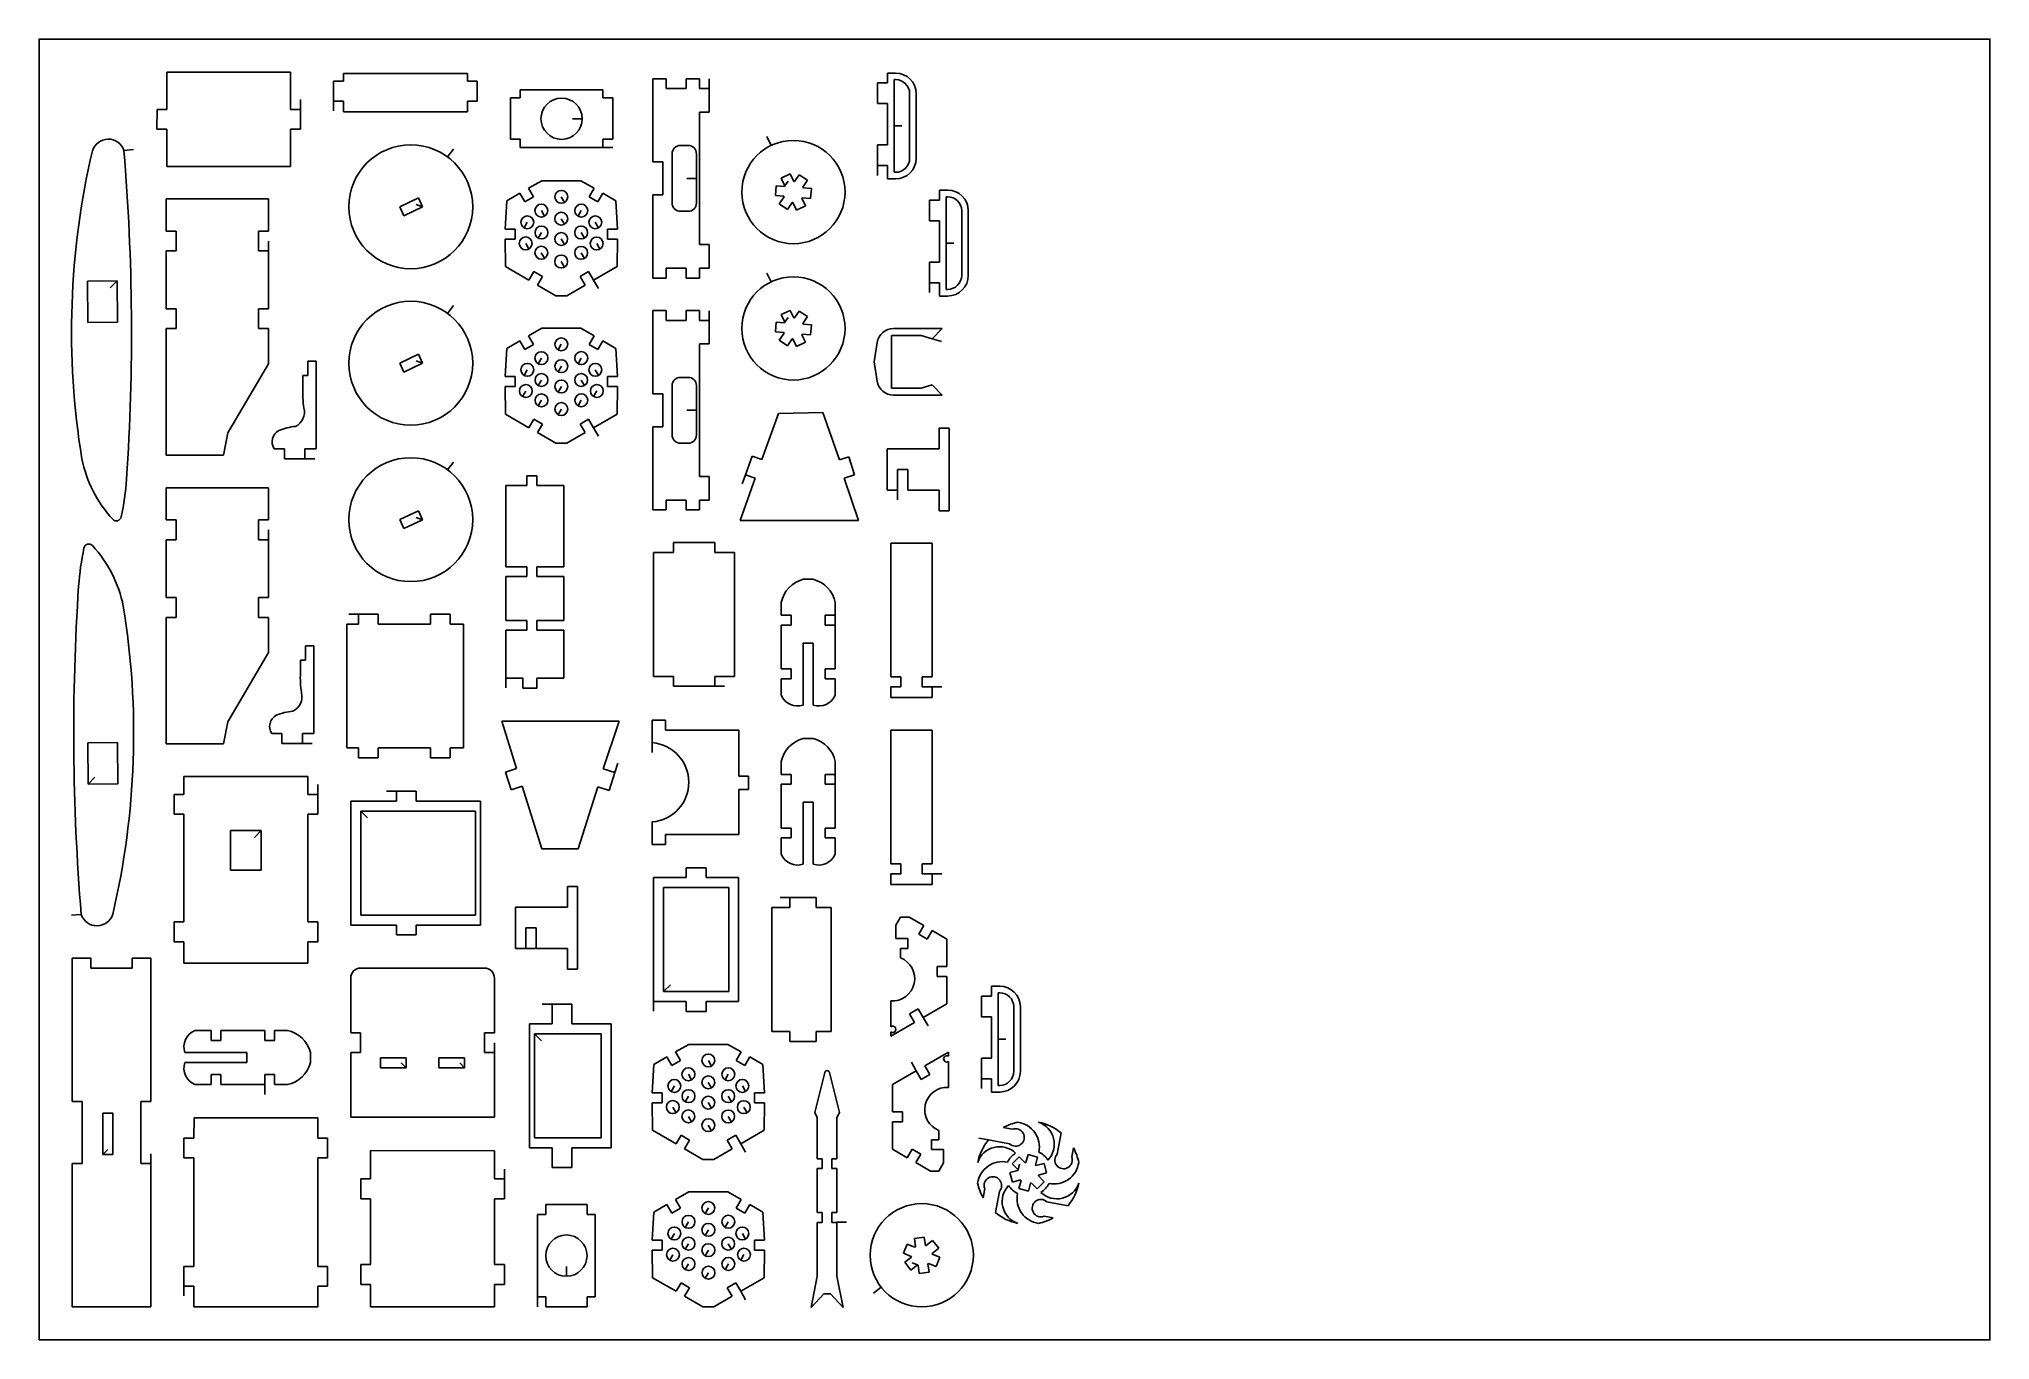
# Model space of a CAD drawing. Extents: x 0 to 600, y 0 to 400.
import ezdxf

# ---------------------------------------------------------------- set-up
doc = ezdxf.new("R2010")
doc.units = 0
doc.header["$MEASUREMENT"] = 0
doc.layers.add('DEFAULT', color=7, linetype='Continuous')
doc.layers.add('Layer1', color=150, linetype='Continuous')

msp = doc.modelspace()

# ---------------------------------------------------------------- linework, layer by layer
at = {"layer": 'DEFAULT'}
for p, q in [((39.2734, 378.3635), (39.2734, 389.7856)), ((39.2734, 389.7856), (77.3734, 389.7856)), ((77.3734, 389.7856), (77.3734, 378.3635)), ((90.5992, 380.933), (90.5992, 387.059)), ((90.5992, 387.059), (93.6472, 387.059)), ((93.6472, 387.059), (93.6472, 389.3551)), ((93.6472, 389.3551), (131.7472, 389.3551)), ((131.7472, 389.3551), (131.7472, 387.059)), ((131.7472, 387.059), (134.7952, 387.059)), ((134.7952, 387.059), (134.7952, 380.933)), ((148.021, 381.8856), (148.021, 384.3688)), ((148.021, 384.3688), (173.421, 384.3688)), ((173.421, 384.3688), (173.421, 381.8856)), ((188.7994, 362.2321), (188.7994, 387.8022)), ((188.7994, 387.8022), (192.8888, 387.8022)), ((192.8888, 387.8022), (192.8888, 384.7542)), ((192.8888, 384.7542), (198.9848, 384.7542)), ((198.9848, 384.7542), (198.9848, 387.8022)), ((198.9848, 387.8022), (203.0742, 387.8022)), ((203.0742, 387.8022), (203.0742, 384.7661)), ((203.0742, 384.7661), (206.1222, 384.7661)), ((206.1222, 387.7661), (206.1222, 384.7661)), ((206.1222, 384.7661), (206.1222, 377.5342)), ((257.8802, 380.131), (257.8802, 386.481)), ((257.8802, 386.481), (260.9282, 386.481)), ((260.9282, 386.481), (260.9282, 389.541)), ((260.9282, 389.541), (263.4389, 389.541)), ((263.4389, 387.509), (262.9602, 387.509)), ((262.9602, 387.509), (262.9602, 373.2635)), ((36.2254, 372.2675), (36.2893, 378.3631)), ((36.2893, 378.3631), (39.2734, 378.3635)), ((77.3734, 378.3635), (80.4214, 378.3635)), ((80.4214, 381.3635), (80.4214, 378.3635)), ((80.4214, 378.3635), (80.4214, 372.2675)), ((90.5992, 377.933), (90.5992, 380.933)), ((93.6472, 380.933), (90.5992, 380.933)), ((93.6472, 377.6493), (93.6472, 380.933)), ((134.7952, 380.933), (131.7472, 380.933)), ((131.7472, 380.933), (131.7472, 377.6493)), ((144.973, 369.1856), (144.973, 381.8856)), ((144.973, 381.8856), (148.021, 381.8856)), ((173.421, 381.8856), (176.469, 381.8856)), ((176.469, 381.8856), (176.469, 369.1856)), ((260.9282, 380.131), (257.8802, 380.131)), ((260.9282, 367.431), (260.9282, 380.131)), ((267.7569, 363.3362), (267.7569, 383.191)), ((269.7889, 383.191), (269.7889, 363.3362)), ((39.2734, 372.2675), (36.2254, 372.2675)), ((39.2734, 360.8453), (39.2734, 372.2675)), ((80.4214, 372.2675), (77.3734, 372.2675)), ((77.3734, 372.2675), (77.3734, 360.8453)), ((131.7472, 377.6493), (93.6472, 377.6493)), ((164.071, 375.4952), (167.071, 375.4952)), ((206.1222, 377.5342), (203.0742, 377.5342)), ((203.0742, 377.5342), (203.0742, 336.7819)), ((265.3585, 373.2635), (262.9602, 373.2635)), ((262.9602, 373.2635), (262.9602, 359.0182)), ((127.4557, 366.1428), (125.6701, 363.7321)), ((148.021, 369.1856), (144.973, 369.1856)), ((148.021, 366.6216), (148.021, 369.1856)), ((173.421, 366.6216), (148.021, 366.6216)), ((176.469, 369.1856), (173.421, 369.1856)), ((173.421, 369.1856), (173.421, 366.6216)), ((176.421, 366.6216), (173.421, 366.6216)), ((199.6571, 367.2817), (197.2527, 367.2817)), ((223.874, 369.9884), (225.1655, 367.2806)), ((257.8802, 361.081), (257.8802, 367.431)), ((257.8802, 367.431), (260.9282, 367.431)), ((29.0956, 365.9952), (26.106, 365.7455)), ((77.3734, 360.8453), (39.2734, 360.8453)), ((191.8474, 362.2321), (188.7994, 362.2321)), ((191.8474, 352.0721), (191.8474, 362.2321)), ((194.7127, 364.7417), (194.7127, 349.5625)), ((202.1971, 357.1521), (202.1971, 364.7417)), ((260.9282, 361.0811), (257.8802, 361.0811)), ((257.8802, 358.081), (257.8802, 361.081)), ((260.9282, 356.9861), (260.9282, 361.0811)), ((150.5325, 354.1014), (154.5895, 356.4437)), ((152.0565, 351.4619), (150.5325, 354.1014)), ((154.5895, 356.4437), (166.6535, 356.4437)), ((166.6535, 356.4437), (170.7105, 354.1014)), ((170.7105, 354.1014), (169.1865, 351.4619)), ((199.1971, 357.1521), (202.1971, 357.1521)), ((202.1971, 349.5625), (202.1971, 357.1521)), ((226.706, 354.8974), (226.4669, 351.8588)), ((229.2618, 354.6963), (226.706, 354.8974)), ((231.0377, 358.5094), (228.2866, 357.1972)), ((228.2866, 357.1972), (229.3903, 354.8833)), ((229.3903, 354.8833), (229.2618, 354.6963)), ((230.387, 356.3335), (229.3903, 354.8833)), ((232.1414, 356.1955), (231.0377, 358.5094)), ((232.3676, 356.1777), (232.1414, 356.1955)), ((233.8196, 358.2904), (232.3676, 356.1777)), ((236.3316, 356.564), (233.8196, 358.2904)), ((234.8795, 354.4513), (236.3316, 356.564)), ((234.9772, 354.2465), (234.8795, 354.4513)), ((237.5329, 354.0453), (234.9772, 354.2465)), ((237.2938, 351.0067), (237.5329, 354.0453)), ((263.4389, 356.9861), (260.9282, 356.9861)), ((262.9602, 359.0182), (263.4389, 359.0182)), ((39.0995, 340.9414), (39.0995, 350.8453)), ((39.0995, 350.8453), (70.5955, 350.8453)), ((70.5955, 350.8453), (70.5955, 340.9414)), ((116.6659, 351.1639), (110.9327, 348.4339)), ((110.9327, 348.4339), (112.2431, 345.682)), ((112.2431, 345.682), (117.9763, 348.412)), ((115.9451, 349.1327), (117.9763, 348.412)), ((117.9763, 348.412), (116.6659, 351.1639)), ((143.3869, 341.5496), (143.8358, 350.2352)), ((143.8358, 350.2352), (147.8928, 352.5775)), ((147.8928, 352.5775), (149.4168, 349.9379)), ((149.4168, 349.9379), (152.0565, 351.4619)), ((160.6133, 351.4953), (161.6033, 349.7805)), ((169.1865, 351.4619), (171.8262, 349.9379)), ((171.8262, 349.9379), (173.3502, 352.5775)), ((173.3502, 352.5775), (177.4072, 350.2352)), ((177.4072, 350.2352), (177.8561, 341.5496)), ((188.7994, 326.502), (188.7994, 352.0721)), ((188.7994, 352.0721), (191.8474, 352.0721)), ((226.4669, 351.8588), (229.0226, 351.6577)), ((229.1203, 351.4529), (227.6682, 349.3401)), ((227.6682, 349.3401), (230.1802, 347.6137)), ((229.0226, 351.6577), (229.1203, 351.4529)), ((230.1802, 347.6137), (231.6322, 349.7265)), ((231.6322, 349.7265), (231.8584, 349.7087)), ((231.8584, 349.7087), (232.9621, 347.3948)), ((232.9621, 347.3948), (235.7132, 348.707)), ((234.6095, 351.0209), (234.738, 351.2079)), ((235.7132, 348.707), (234.6095, 351.0209)), ((234.738, 351.2079), (237.2938, 351.0067)), ((273.8802, 344.131), (273.8802, 350.481)), ((273.8802, 350.481), (276.9282, 350.481)), ((276.9282, 350.481), (276.9282, 353.541)), ((276.9282, 353.541), (279.4389, 353.541)), ((279.4389, 351.509), (278.9602, 351.509)), ((278.9602, 351.509), (278.9602, 337.2635)), ((150.1592, 343.6574), (149.1692, 341.9426)), ((154.4851, 347.2553), (155.4751, 345.5406)), ((160.6059, 344.7636), (161.5959, 343.0488)), ((166.7579, 347.2553), (165.7679, 345.5406)), ((171.0838, 343.6574), (172.0738, 341.9426)), ((197.2527, 347.0225), (199.6571, 347.0225)), ((276.9282, 344.131), (273.8802, 344.131)), ((276.9282, 331.431), (276.9282, 344.131)), ((283.7569, 327.3362), (283.7569, 347.191)), ((285.7889, 347.191), (285.7889, 327.3362)), ((42.1475, 340.9414), (39.0995, 340.9414)), ((42.1475, 334.8454), (42.1475, 340.9414)), ((70.5955, 340.9414), (67.5475, 340.9414)), ((67.5475, 340.9414), (67.5475, 334.8454)), ((70.5955, 337.8454), (70.5955, 334.8454)), ((146.4349, 341.5496), (143.3869, 341.5496)), ((143.4569, 330.0348), (143.3869, 338.5016)), ((143.3869, 338.5016), (146.4349, 338.5016)), ((146.4349, 338.5016), (146.4349, 341.5496)), ((149.6789, 337.1512), (150.6689, 335.4364)), ((154.5183, 340.5101), (153.5283, 338.7953)), ((160.599, 338.5299), (161.589, 336.8151)), ((166.7247, 340.5101), (167.7147, 338.7953)), ((171.516, 337.1271), (172.506, 335.4123)), ((177.8561, 341.5496), (174.8081, 341.5496)), ((174.8081, 341.5496), (174.8081, 338.5016)), ((174.8081, 338.5016), (177.8561, 338.5016)), ((177.8561, 338.5016), (177.7861, 330.0348)), ((203.0742, 336.7819), (206.1222, 336.7819)), ((206.1222, 336.7819), (206.1222, 329.55)), ((281.3585, 337.2635), (278.9602, 337.2635)), ((278.9602, 337.2635), (278.9602, 323.0182)), ((39.0995, 317.0583), (39.0995, 334.8454)), ((39.0995, 334.8454), (42.1475, 334.8454)), ((67.5475, 334.8454), (70.5955, 334.8454)), ((70.5955, 334.8454), (70.5955, 317.0583)), ((150.6844, 325.862), (143.4569, 330.0348)), ((154.4707, 334.29), (155.4607, 332.5752)), ((160.5914, 331.5818), (161.5814, 329.8671)), ((166.7178, 334.2764), (167.7079, 332.5617)), ((177.7861, 330.0348), (170.5586, 325.862)), ((273.8802, 325.081), (273.8802, 331.431)), ((273.8802, 331.431), (276.9282, 331.431)), ((24.0285, 325.6274), (14.8848, 325.5518)), ((14.8848, 325.5518), (14.9898, 312.8522)), ((21.9248, 323.4886), (24.0285, 325.6274)), ((24.1335, 312.9278), (24.0285, 325.6274)), ((152.2084, 328.5017), (150.6844, 325.862)), ((154.848, 326.9777), (152.2084, 328.5017)), ((153.324, 324.338), (154.848, 326.9777)), ((158.953, 321.0882), (153.324, 324.338)), ((167.919, 324.338), (162.29, 321.0882)), ((169.0346, 328.5017), (166.395, 326.9777)), ((166.395, 326.9777), (167.919, 324.338)), ((170.5586, 325.862), (169.0346, 328.5017)), ((172.0586, 323.264), (170.5586, 325.862)), ((192.8888, 326.502), (188.7994, 326.502)), ((198.9848, 329.55), (192.8888, 329.55)), ((192.8888, 329.55), (192.8888, 326.502)), ((198.9848, 326.502), (198.9848, 329.55)), ((203.0742, 326.502), (198.9848, 326.502)), ((206.1222, 329.55), (203.0742, 329.55)), ((203.0742, 329.55), (203.0742, 326.502)), ((223.874, 328.0606), (225.1655, 325.3528)), ((276.9282, 325.0811), (273.8802, 325.0811)), ((273.8802, 322.081), (273.8802, 325.081)), ((276.9282, 320.9861), (276.9282, 325.0811)), ((127.4557, 318.0413), (125.6701, 315.6305)), ((162.29, 321.0882), (158.953, 321.0882)), ((279.4389, 320.9861), (276.9282, 320.9861)), ((278.9602, 323.0182), (279.4389, 323.0182)), ((14.9898, 312.8522), (24.1335, 312.9278)), ((42.1475, 317.0583), (39.0995, 317.0583)), ((42.1475, 310.9623), (42.1475, 317.0583)), ((70.5955, 317.0583), (67.5475, 317.0583)), ((67.5475, 317.0583), (67.5475, 310.9623)), ((188.7994, 290.9303), (188.7994, 316.5004)), ((188.7994, 316.5004), (192.8888, 316.5004)), ((192.8888, 316.5004), (192.8888, 313.4524)), ((192.8888, 313.4524), (198.9848, 313.4524)), ((198.9848, 313.4524), (198.9848, 316.5004)), ((198.9848, 316.5004), (203.0742, 316.5004)), ((203.0742, 316.5004), (203.0742, 313.4643)), ((203.0742, 313.4643), (206.1222, 313.4643)), ((206.1222, 316.4643), (206.1222, 313.4643)), ((206.1222, 313.4643), (206.1222, 306.2324)), ((226.706, 312.9696), (226.4669, 309.931)), ((229.2618, 312.7685), (226.706, 312.9696)), ((231.0377, 316.5816), (228.2866, 315.2694)), ((228.2866, 315.2694), (229.3903, 312.9555)), ((229.3903, 312.9555), (229.2618, 312.7685)), ((230.387, 314.4057), (229.3903, 312.9555)), ((232.1414, 314.2677), (231.0377, 316.5816)), ((232.3676, 314.2499), (232.1414, 314.2677)), ((233.8196, 316.3626), (232.3676, 314.2499)), ((236.3316, 314.6362), (233.8196, 316.3626)), ((234.8795, 312.5235), (236.3316, 314.6362)), ((234.9772, 312.3187), (234.8795, 312.5235)), ((237.5329, 312.1175), (234.9772, 312.3187)), ((237.2938, 309.0789), (237.5329, 312.1175)), ((39.0995, 272.0469), (39.0995, 310.9623)), ((39.0995, 310.9623), (42.1475, 310.9623)), ((67.5475, 310.9623), (70.5955, 310.9623)), ((70.5955, 310.9623), (70.5955, 300.1487)), ((143.8357, 304.8779), (147.8927, 307.2202)), ((147.8927, 307.2202), (149.4167, 304.5806)), ((149.4167, 304.5806), (152.0564, 306.1046)), ((150.5324, 308.7442), (154.5894, 311.0865)), ((152.0564, 306.1046), (150.5324, 308.7442)), ((154.5894, 311.0865), (166.6534, 311.0865)), ((160.6297, 306.1381), (159.6397, 304.4232)), ((166.6534, 311.0865), (170.7104, 308.7442)), ((170.7104, 308.7442), (169.1864, 306.1046)), ((169.1864, 306.1046), (171.8261, 304.5806)), ((171.8261, 304.5806), (173.3501, 307.2202)), ((173.3501, 307.2202), (177.4072, 304.8779)), ((206.1222, 306.2324), (203.0742, 306.2324)), ((203.0742, 306.2324), (203.0742, 265.4801)), ((226.4669, 309.931), (229.0226, 309.7299)), ((229.1203, 309.5251), (227.6682, 307.4123)), ((227.6682, 307.4123), (230.1802, 305.6859)), ((229.0226, 309.7299), (229.1203, 309.5251)), ((230.1802, 305.6859), (231.6322, 307.7987)), ((231.6322, 307.7987), (231.8584, 307.7809)), ((231.8584, 307.7809), (232.9621, 305.467)), ((232.9621, 305.467), (235.7132, 306.7792)), ((234.6095, 309.0931), (234.738, 309.2801)), ((235.7132, 306.7792), (234.6095, 309.0931)), ((234.738, 309.2801), (237.2938, 309.0789)), ((256.8366, 300.7507), (257.7633, 306.6869)), ((271.2452, 308.8667), (262.1454, 308.8667)), ((262.1454, 308.8667), (262.1454, 292.6347)), ((262.7825, 310.9832), (277.7407, 310.9832)), ((274.6853, 307.8457), (271.2452, 308.8667)), ((277.7407, 310.9832), (274.6853, 307.8456)), ((277.5613, 306.9921), (274.6853, 307.8457)), ((70.5955, 300.1487), (58.0839, 278.8916)), ((82.7143, 296.5553), (82.7143, 300.9969)), ((82.7143, 300.9969), (85.2779, 300.9969)), ((85.2779, 300.9969), (85.2779, 274.0167)), ((116.6659, 303.0624), (110.9327, 300.3324)), ((110.9327, 300.3324), (112.2431, 297.5805)), ((112.2431, 297.5805), (117.9763, 300.3104)), ((115.9451, 301.0312), (117.9763, 300.3104)), ((117.9763, 300.3104), (116.6659, 303.0624)), ((143.3868, 296.1923), (143.8357, 304.8779)), ((154.5108, 301.8846), (153.5208, 300.1699)), ((166.7578, 301.8981), (165.7677, 300.1833)), ((177.4072, 304.8779), (177.856, 296.1923)), ((257.7633, 294.8145), (256.8366, 300.7507)), ((81.1571, 292.7162), (81.1571, 296.5553)), ((81.1571, 296.5553), (82.7143, 296.5553)), ((146.4348, 296.1923), (143.3868, 296.1923)), ((146.4348, 293.1443), (146.4348, 296.1923)), ((150.1591, 298.3001), (149.1691, 296.5853)), ((154.5183, 295.1529), (153.5282, 293.4382)), ((160.6371, 299.4063), (159.647, 297.6915)), ((166.7245, 295.1529), (167.7146, 293.4382)), ((171.0837, 298.3001), (172.0737, 296.5853)), ((177.856, 296.1923), (174.808, 296.1923)), ((174.808, 296.1923), (174.808, 293.1443)), ((199.6571, 295.9799), (197.2527, 295.9799)), ((143.4568, 284.6775), (143.3868, 293.1443)), ((143.3868, 293.1443), (146.4348, 293.1443)), ((149.727, 291.7699), (148.737, 290.0551)), ((154.5251, 288.9193), (153.5351, 287.2044)), ((160.644, 293.1727), (159.654, 291.4579)), ((166.7721, 288.9327), (165.782, 287.2179)), ((171.5639, 291.7939), (170.5739, 290.0791)), ((174.808, 293.1443), (177.856, 293.1443)), ((177.856, 293.1443), (177.786, 284.6775)), ((191.8474, 290.9303), (188.7994, 290.9303)), ((191.8474, 280.7703), (191.8474, 290.9303)), ((194.7127, 293.4398), (194.7127, 278.2607)), ((202.1971, 285.8503), (202.1971, 293.4398)), ((262.1454, 292.6347), (271.2452, 292.6347)), ((277.7407, 290.5181), (262.7825, 290.5181)), ((271.2452, 292.6347), (274.6853, 293.6557)), ((274.6853, 293.6557), (277.7407, 290.5181)), ((150.6843, 280.5048), (143.4568, 284.6775)), ((152.2083, 283.1444), (150.6843, 280.5048)), ((154.8479, 281.6204), (152.2083, 283.1444)), ((160.6516, 286.2245), (159.6616, 284.5099)), ((169.0345, 283.1444), (166.3949, 281.6204)), ((170.5585, 280.5048), (169.0345, 283.1444)), ((177.786, 284.6775), (170.5585, 280.5048)), ((199.1971, 285.8503), (202.1971, 285.8503)), ((202.1971, 278.2607), (202.1971, 285.8503)), ((222.3331, 270.6926), (227.4352, 284.9059)), ((227.4352, 284.9059), (241.0561, 285.1457)), ((241.0561, 285.1457), (246.2182, 270.5727)), ((58.0839, 278.8916), (56.727, 272.0469)), ((153.3239, 278.9808), (154.8479, 281.6204)), ((158.9529, 275.7309), (153.3239, 278.9808)), ((167.9189, 278.9808), (162.2899, 275.7309)), ((166.3949, 281.6204), (167.9189, 278.9808)), ((172.0585, 277.9067), (170.5585, 280.5048)), ((188.7994, 255.2002), (188.7994, 280.7703)), ((188.7994, 280.7703), (191.8474, 280.7703)), ((276.8188, 273.9903), (276.8188, 280.3403)), ((276.8188, 280.3403), (279.8668, 280.3403)), ((279.8668, 280.3403), (279.8668, 254.9403)), ((56.727, 272.0469), (39.0995, 272.0469)), ((75.4445, 274.0167), (72.3363, 274.0167)), ((75.4445, 270.9687), (75.4445, 274.0167)), ((81.7945, 270.9687), (75.4445, 270.9687)), ((85.2779, 274.0167), (81.7945, 274.0167)), ((81.7945, 274.0167), (81.7945, 270.9687)), ((84.7945, 270.9687), (81.7945, 270.9687)), ((162.2899, 275.7309), (158.9529, 275.7309)), ((197.2527, 275.7206), (199.6571, 275.7206)), ((217.2945, 266.0171), (219.3325, 271.7716)), ((219.3325, 271.7716), (222.3331, 270.6926)), ((246.2182, 270.5727), (249.039, 271.5318)), ((249.039, 271.5318), (250.8408, 266.0171)), ((260.8409, 261.2903), (260.8409, 273.9903)), ((260.8409, 273.9903), (276.8188, 273.9903)), ((127.4557, 269.9398), (125.6701, 267.529)), ((150.0551, 262.6791), (150.0551, 265.7279)), ((150.0551, 265.7279), (153.1039, 265.7279)), ((153.1039, 265.7279), (153.1039, 262.6791)), ((203.0742, 265.4801), (206.1222, 265.4801)), ((206.1222, 265.4801), (206.1222, 258.2482)), ((215.6126, 251.9836), (220.2352, 264.998)), ((216.2929, 263.1893), (217.2945, 266.0171)), ((220.2352, 264.998), (217.2945, 266.0171)), ((250.8408, 266.0171), (247.5969, 264.998)), ((247.5969, 264.998), (251.9797, 251.9236)), ((267.1597, 267.6403), (264.0173, 267.6403)), ((264.0173, 267.6403), (264.0173, 261.2903)), ((267.1597, 261.2903), (267.1597, 267.6403)), ((39.0995, 252.1415), (39.0995, 262.0454)), ((39.0995, 262.0454), (70.5955, 262.0454)), ((70.5955, 262.0454), (70.5955, 252.1415)), ((143.5585, 237.7595), (143.5585, 262.6791)), ((143.5585, 262.6791), (150.0551, 262.6791)), ((153.1039, 262.6791), (161.4485, 262.6791)), ((161.4485, 262.6791), (161.4485, 237.7595)), ((198.9848, 258.2482), (192.8888, 258.2482)), ((192.8888, 258.2482), (192.8888, 255.2002)), ((198.9848, 255.2002), (198.9848, 258.2482)), ((206.1222, 258.2482), (203.0742, 258.2482)), ((203.0742, 258.2482), (203.0742, 255.2002)), ((264.0172, 261.2903), (260.8409, 261.2903)), ((264.0173, 258.2904), (264.0173, 261.2904)), ((276.8188, 261.2903), (267.1597, 261.2903)), ((276.8188, 254.9403), (276.8188, 261.2903)), ((42.1475, 252.1415), (39.0995, 252.1415)), ((42.1475, 246.0455), (42.1475, 252.1415)), ((70.5955, 252.1415), (67.5475, 252.1415)), ((67.5475, 252.1415), (67.5475, 246.0455)), ((116.6659, 254.9609), (110.9327, 252.2309)), ((110.9327, 252.2309), (112.2431, 249.4789)), ((112.2431, 249.4789), (117.9763, 252.2089)), ((115.9451, 252.9297), (117.9763, 252.2089)), ((117.9763, 252.2089), (116.6659, 254.9609)), ((192.8888, 255.2002), (188.7994, 255.2002)), ((203.0742, 255.2002), (198.9848, 255.2002)), ((279.8668, 254.9403), (276.8188, 254.9403)), ((39.0995, 228.2584), (39.0995, 246.0455)), ((39.0995, 246.0455), (42.1475, 246.0455)), ((67.5475, 246.0455), (70.5955, 246.0455)), ((70.5955, 249.0455), (70.5955, 246.0455)), ((70.5955, 246.0455), (70.5955, 228.2584)), ((251.9797, 251.9236), (215.6126, 251.9836)), ((189.0002, 204.0481), (189.0002, 242.1481)), ((189.0002, 242.1481), (195.0992, 242.1481)), ((195.0992, 242.1481), (195.0992, 245.1961)), ((195.0992, 245.1961), (207.7992, 245.1961)), ((207.7992, 245.1961), (207.7992, 242.1481)), ((207.7992, 242.1481), (213.8813, 242.1481)), ((213.8813, 242.1481), (213.8813, 204.0481)), ((261.9847, 203.8723), (261.9847, 245.0061)), ((261.9847, 245.0061), (274.6848, 245.0061)), ((274.6848, 245.0061), (274.6848, 203.8723)), ((150.0551, 237.7595), (143.5585, 237.7595)), ((143.5585, 221.2598), (143.5585, 234.7141)), ((143.5585, 234.7141), (150.0551, 234.7141)), ((150.0551, 234.7141), (150.0551, 237.7595)), ((161.4485, 237.7595), (153.1039, 237.7595)), ((153.1039, 237.7595), (153.1039, 234.7141)), ((153.1039, 234.7141), (161.4485, 234.7141)), ((161.4485, 234.7141), (161.4485, 221.2598)), ((42.1475, 228.2584), (39.0995, 228.2584)), ((42.1475, 222.1624), (42.1475, 228.2584)), ((70.5955, 228.2584), (67.5475, 228.2584)), ((67.5475, 228.2584), (67.5475, 222.1624)), ((235.0451, 233.8745), (238.0931, 233.8745)), ((39.0995, 183.247), (39.0995, 222.1624)), ((39.0995, 222.1624), (42.1475, 222.1624)), ((67.5475, 222.1624), (70.5955, 222.1624)), ((70.5955, 222.1624), (70.5955, 211.3488)), ((95.2559, 223.1676), (98.2559, 223.1676)), ((98.2559, 223.1676), (104.3519, 223.1676)), ((98.2559, 220.1196), (98.2559, 223.1676)), ((104.3519, 223.1676), (104.3519, 220.1196)), ((120.3655, 220.1196), (120.3655, 223.1676)), ((120.3655, 223.1676), (126.4615, 223.1676)), ((126.4615, 223.1676), (126.4615, 220.1196)), ((228.2432, 222.8466), (228.2432, 226.7643)), ((231.3521, 222.8466), (228.2432, 222.8466)), ((231.3521, 219.7986), (231.3521, 222.8466)), ((244.895, 222.8466), (241.7861, 222.8466)), ((241.7861, 222.8466), (241.7861, 219.7986)), ((244.895, 226.7643), (244.895, 222.8466)), ((244.895, 222.7986), (244.895, 219.7986)), ((94.6908, 182.0196), (94.6978, 220.1196)), ((94.6978, 220.1196), (98.2559, 220.1196)), ((104.3519, 220.1196), (120.3655, 220.1196)), ((126.4615, 220.1196), (130.5313, 220.1196)), ((130.5313, 220.1196), (130.5313, 182.0196)), ((150.0551, 221.2598), (143.5585, 221.2598)), ((143.5585, 203.4909), (143.5585, 218.2111)), ((143.5585, 218.2111), (150.0551, 218.2111)), ((150.0551, 218.2111), (150.0551, 221.2598)), ((161.4485, 221.2598), (153.1039, 221.2598)), ((153.1039, 221.2598), (153.1039, 218.2111)), ((153.1039, 218.2111), (161.4485, 218.2111)), ((161.4485, 218.2111), (161.4485, 203.4909)), ((228.2432, 206.3332), (228.2432, 219.7986)), ((228.2432, 219.7986), (231.3521, 219.7986)), ((241.7861, 219.7986), (244.895, 219.7986)), ((244.895, 219.7986), (244.895, 206.3332)), ((70.5955, 211.3488), (58.0839, 190.0917)), ((81.9503, 209.0085), (81.9503, 213.4502)), ((81.9503, 213.4502), (84.5139, 213.4502)), ((84.5139, 213.4502), (84.5139, 186.47)), ((238.0931, 214.2504), (235.0451, 214.2504)), ((235.0451, 214.2504), (235.0451, 195.2003)), ((238.0931, 195.2003), (238.0931, 214.2504)), ((80.3931, 205.1695), (80.3931, 209.0085)), ((80.3931, 209.0085), (81.9503, 209.0085)), ((195.0992, 204.0481), (189.0002, 204.0481)), ((195.0992, 201.0001), (195.0992, 204.0481)), ((213.8813, 204.0481), (207.7992, 204.0481)), ((207.7992, 204.0481), (207.7992, 201.0001)), ((231.3521, 206.3332), (228.2432, 206.3332)), ((231.3521, 203.2852), (231.3521, 206.3332)), ((244.895, 206.3332), (241.7861, 206.3332)), ((241.7861, 206.3332), (241.7861, 203.2852)), ((143.5585, 200.4909), (143.5585, 203.4909)), ((148.8087, 203.4909), (143.5585, 203.4909)), ((148.8087, 200.4455), (148.8087, 203.4909)), ((153.1039, 200.4455), (148.8087, 200.4455)), ((161.4485, 203.4909), (153.1039, 203.4909)), ((153.1039, 203.4909), (153.1039, 200.4455)), ((207.7992, 201.0001), (195.0992, 201.0001)), ((210.7992, 201.0001), (207.7992, 201.0001)), ((228.2432, 198.2587), (228.2432, 203.2852)), ((228.2432, 203.2852), (231.3521, 203.2852)), ((241.7861, 203.2852), (244.895, 203.2852)), ((244.895, 203.2852), (244.895, 198.2587)), ((265.0327, 203.858), (261.9847, 203.8723)), ((261.9847, 197.508), (261.9847, 200.8024)), ((261.9847, 200.8024), (265.0327, 200.8024)), ((265.0327, 200.8024), (265.0327, 203.858)), ((274.6848, 203.8723), (271.6367, 203.858)), ((271.6367, 203.858), (271.6367, 200.8024)), ((271.6367, 200.8024), (274.6848, 200.8024)), ((277.6848, 200.8024), (274.6848, 200.8024)), ((274.6848, 200.8024), (274.6848, 197.508)), ((274.6848, 197.508), (261.9847, 197.508)), ((58.0839, 190.0917), (56.727, 183.247)), ((74.6804, 186.47), (71.5723, 186.47)), ((74.6804, 183.422), (74.6804, 186.47)), ((84.5139, 186.47), (81.0304, 186.47)), ((81.0304, 186.47), (81.0304, 183.422)), ((146.8817, 175.6751), (142.3842, 190.2715)), ((142.3842, 190.2715), (178.4336, 190.2509)), ((178.4336, 190.2509), (173.5349, 175.5895)), ((188.6051, 183.6548), (188.6051, 190.59)), ((188.6051, 190.59), (192.6691, 190.59)), ((192.6691, 190.59), (192.6691, 187.5419)), ((192.6691, 187.5419), (215.1912, 187.5419)), ((215.1912, 187.5419), (215.1912, 173.3652)), ((261.9847, 146.3728), (261.9847, 187.5066)), ((261.9847, 187.5066), (274.6848, 187.5066)), ((274.6848, 187.5066), (274.6848, 146.3728)), ((24.1109, 183.7131), (14.9672, 183.6375)), ((14.9672, 183.6375), (15.0722, 170.9379)), ((24.2159, 171.0135), (24.1109, 183.7131)), ((56.727, 183.247), (39.0995, 183.247)), ((81.0304, 183.422), (74.6804, 183.422)), ((84.0304, 183.422), (81.0304, 183.422)), ((98.2559, 182.0196), (94.6908, 182.0196)), ((98.2559, 178.9716), (98.2559, 182.0196)), ((120.3655, 182.0196), (104.3519, 182.0196)), ((104.3519, 182.0196), (104.3519, 178.9716)), ((120.3655, 178.9716), (120.3655, 182.0196)), ((130.5313, 182.0196), (126.4615, 182.0196)), ((126.4615, 182.0196), (126.4615, 178.9716)), ((188.6051, 180.6548), (188.6051, 183.6548)), ((235.0451, 184.9393), (238.0931, 184.9393)), ((104.3519, 178.9716), (98.2559, 178.9716)), ((126.4615, 178.9716), (120.3655, 178.9716)), ((143.5039, 174.6094), (146.8817, 175.6751)), ((145.2203, 169.1696), (143.5039, 174.6094)), ((173.5349, 175.5895), (177.1058, 174.4627)), ((177.1058, 174.4627), (175.3786, 168.9884)), ((178.0085, 177.3237), (177.1058, 174.4627)), ((228.2432, 173.9114), (228.2432, 177.8291)), ((244.895, 177.8291), (244.895, 173.9114)), ((17.1759, 173.0767), (15.0722, 170.9379)), ((15.0722, 170.9379), (24.2159, 171.0135)), ((44.5659, 167.7555), (44.5659, 173.2443)), ((44.5659, 173.2443), (82.6659, 173.2443)), ((82.6659, 173.2443), (82.6659, 167.7555)), ((85.7139, 170.7555), (85.7139, 167.7555)), ((106.8924, 168.7153), (109.8924, 168.7153)), ((109.8924, 168.7153), (115.9528, 168.7153)), ((109.8924, 165.6673), (109.8924, 168.7153)), ((115.9528, 168.7153), (115.9528, 165.6673)), ((148.6053, 170.2376), (145.2203, 169.1696)), ((154.6667, 151.0267), (148.6053, 170.2376)), ((171.8235, 170.1101), (165.7939, 151)), ((175.3786, 168.9884), (171.8235, 170.1101)), ((215.1912, 173.3652), (218.2392, 173.3652)), ((218.2392, 169.3013), (215.1912, 169.3013)), ((215.1912, 169.3013), (215.1912, 155.3739)), ((218.2392, 173.3652), (218.2392, 169.3013)), ((231.3521, 173.9114), (228.2432, 173.9114)), ((228.2432, 157.398), (228.2432, 170.8634)), ((228.2432, 170.8634), (231.3521, 170.8634)), ((231.3521, 170.8634), (231.3521, 173.9114)), ((244.895, 173.9114), (241.7861, 173.9114)), ((241.7861, 173.9114), (241.7861, 170.8634)), ((241.7861, 170.8634), (244.895, 170.8634)), ((244.895, 173.8634), (244.895, 170.8634)), ((244.895, 170.8634), (244.895, 157.398)), ((41.5179, 161.6595), (41.5179, 167.7555)), ((41.5179, 167.7555), (44.5659, 167.7555)), ((82.6659, 167.7555), (85.7139, 167.7555)), ((85.7139, 167.7555), (85.7139, 161.6595)), ((95.8916, 127.5673), (95.8916, 165.6673)), ((95.8916, 165.6673), (109.8924, 165.6673)), ((101.0609, 160.498), (98.9396, 162.6193)), ((98.9396, 162.6193), (98.9396, 130.6153)), ((134.222, 162.6193), (98.9396, 162.6193)), ((115.9528, 165.6673), (135.746, 165.6673)), ((134.222, 130.6153), (134.222, 162.6193)), ((135.746, 165.6673), (135.746, 127.5673)), ((238.0931, 165.3152), (235.0451, 165.3152)), ((235.0451, 165.3152), (235.0451, 146.2652)), ((238.0931, 146.2652), (238.0931, 165.3152)), ((44.5659, 161.6595), (41.5179, 161.6595)), ((44.5659, 128.5575), (44.5659, 161.6595)), ((58.9173, 156.6458), (58.8657, 144.4539)), ((68.366, 156.6058), (58.9173, 156.6458)), ((66.2357, 154.4935), (68.366, 156.6058)), ((68.3145, 144.4139), (68.366, 156.6058)), ((85.7139, 161.6595), (82.6659, 161.6595)), ((82.6659, 161.6595), (82.6659, 128.5575)), ((188.6051, 152.3259), (188.6051, 159.261)), ((231.3521, 157.398), (228.2432, 157.398)), ((231.3521, 154.35), (231.3521, 157.398)), ((244.895, 157.398), (241.7861, 157.398)), ((241.7861, 157.398), (241.7861, 154.35)), ((165.7939, 151), (154.6667, 151.0267)), ((192.6691, 152.3259), (188.6051, 152.3259)), ((215.1912, 155.3739), (192.6691, 155.3739)), ((192.6691, 155.3739), (192.6691, 152.3259)), ((228.2432, 149.3235), (228.2432, 154.35)), ((228.2432, 154.35), (231.3521, 154.35)), ((241.7861, 154.35), (244.895, 154.35)), ((244.895, 154.35), (244.895, 149.3235)), ((58.8657, 144.4539), (68.3145, 144.4139)), ((199.0042, 142.1481), (199.0042, 145.1961)), ((199.0042, 145.1961), (205.1429, 145.1961)), ((205.1429, 145.1961), (205.1429, 142.1481)), ((265.0327, 146.3586), (261.9847, 146.3728)), ((265.0327, 143.3029), (265.0327, 146.3586)), ((274.6848, 146.3728), (271.6367, 146.3586)), ((271.6367, 146.3586), (271.6367, 143.3029)), ((162.5366, 133.0406), (162.5366, 139.3906)), ((162.5366, 139.3906), (165.5846, 139.3906)), ((165.5846, 139.3906), (165.5846, 113.9906)), ((189.0002, 104.0481), (189.0002, 142.1481)), ((189.0002, 142.1481), (199.0042, 142.1481)), ((212.0989, 139.1001), (192.0482, 139.1001)), ((192.0482, 139.1001), (192.0482, 107.0961)), ((205.1429, 142.1481), (215.1469, 142.1481)), ((212.0989, 107.096), (212.0989, 139.1001)), ((215.1469, 142.1481), (215.1469, 104.0481)), ((261.9847, 140.0085), (261.9847, 143.3029)), ((261.9847, 143.3029), (265.0327, 143.3029)), ((274.6848, 140.0085), (261.9847, 140.0085)), ((271.6367, 143.3029), (274.6848, 143.3029)), ((277.6848, 143.3029), (274.6848, 143.3029)), ((274.6848, 143.3029), (274.6848, 140.0085)), ((146.5587, 120.3406), (146.5587, 133.0406)), ((146.5587, 133.0406), (162.5366, 133.0406)), ((225.3266, 94.8544), (225.3246, 132.9544)), ((225.3246, 132.9544), (230.8981, 132.9544)), ((227.8981, 136.0024), (230.8981, 136.0024)), ((230.8981, 136.0024), (239.0261, 136.0024)), ((230.8981, 132.9544), (230.8981, 136.0024)), ((239.0261, 136.0024), (239.0261, 132.9544)), ((239.0261, 132.9544), (243.6639, 132.9544)), ((243.6639, 132.9544), (243.6124, 94.8544)), ((10.0051, 130.5701), (12.9947, 130.8198)), ((41.5179, 122.4615), (41.5179, 128.5575)), ((41.5179, 128.5575), (44.5659, 128.5575)), ((82.6659, 128.5575), (85.7139, 128.5575)), ((85.7139, 128.5575), (85.7139, 122.4615)), ((109.8924, 127.5673), (95.8916, 127.5673)), ((98.9396, 130.6153), (134.222, 130.6153)), ((109.8924, 124.5193), (109.8924, 127.5673)), ((135.746, 127.5673), (115.9884, 127.5673)), ((115.9884, 127.5673), (115.9884, 124.5193)), ((152.8775, 126.6906), (149.735, 126.6906)), ((149.735, 126.6906), (149.735, 120.3406)), ((152.8775, 120.3406), (152.8775, 126.6906)), ((263.5087, 127.5068), (264.9509, 130.0047)), ((263.5087, 123.3936), (263.5087, 127.5068)), ((264.9509, 130.0047), (267.5678, 130.0047)), ((267.5678, 130.0047), (272.0737, 127.4032)), ((272.0737, 127.4032), (270.5497, 124.7635)), ((44.5659, 122.4615), (41.5179, 122.4615)), ((44.5659, 115.8549), (44.5659, 122.4615)), ((85.7139, 122.4615), (82.6659, 122.4615)), ((82.6659, 122.4615), (82.6659, 115.8549)), ((115.9884, 124.5193), (109.8924, 124.5193)), ((149.735, 120.3406), (146.5587, 120.3406)), ((152.735, 120.3406), (149.735, 120.3406)), ((162.5366, 120.3406), (152.8775, 120.3406)), ((162.5366, 113.9906), (162.5366, 120.3406)), ((267.2017, 123.3936), (263.5087, 123.3936)), ((264.9463, 117.4957), (264.9463, 120.3456)), ((264.9463, 120.3456), (267.2017, 120.3456)), ((267.2017, 120.3456), (267.2017, 123.3936)), ((270.5497, 124.7635), (273.1895, 123.2394)), ((273.1895, 123.2394), (274.7134, 125.8792)), ((274.7134, 125.8792), (279.2193, 123.2776)), ((279.2193, 123.2776), (279.2193, 114.8512)), ((10.1778, 73.2859), (10.1778, 117.3441)), ((10.1778, 117.3441), (15.9329, 117.3441)), ((15.9329, 117.3441), (15.9329, 114.2961)), ((15.9329, 114.2961), (28.6329, 114.2961)), ((28.6329, 114.2961), (28.6329, 117.3441)), ((28.6329, 117.3441), (34.3881, 117.3441)), ((34.3881, 117.3441), (34.3881, 73.2859)), ((82.6659, 115.8549), (44.5659, 115.8549)), ((98.894, 114.3415), (136.994, 114.3415)), ((279.2193, 114.8512), (276.1713, 114.8512)), ((276.1713, 114.8512), (276.1713, 111.8033)), ((95.846, 94.4439), (95.846, 111.2935)), ((140.042, 111.2935), (140.042, 94.4439)), ((165.5846, 113.9906), (162.5366, 113.9906)), ((194.1696, 109.2173), (192.0482, 107.096)), ((276.1713, 111.8033), (279.2193, 111.8033)), ((279.2193, 111.8033), (279.2193, 103.3769)), ((292.9451, 105.7217), (292.9451, 108.7817)), ((292.9451, 108.7817), (295.4559, 108.7817)), ((154.7645, 103.2774), (157.7645, 103.2774)), ((157.7645, 103.2774), (163.8605, 103.2774)), ((157.7645, 97.1814), (157.7645, 103.2774)), ((163.8605, 103.2774), (163.8605, 97.1814)), ((189.0002, 101.0481), (189.0002, 104.0481)), ((199.0042, 104.0481), (189.0002, 104.0481)), ((192.0482, 107.096), (212.0989, 107.096)), ((199.0042, 101.0001), (199.0042, 104.0481)), ((215.1469, 104.0481), (205.1429, 104.0481)), ((205.1429, 104.0481), (205.1429, 101.0001)), ((261.9847, 96.3087), (261.9847, 104.2568)), ((279.2193, 103.3769), (271.9218, 99.1637)), ((289.8971, 99.3718), (289.8971, 105.7217)), ((289.8971, 105.7217), (292.9451, 105.7217)), ((295.4559, 106.7498), (294.9771, 106.7498)), ((294.9771, 106.7498), (294.9771, 92.5043)), ((299.7739, 82.5769), (299.7739, 102.4318)), ((301.8059, 102.4317), (301.8059, 82.5769)), ((150.8519, 59.0814), (150.8519, 97.1814)), ((150.8519, 97.1814), (157.7645, 97.1814)), ((163.8605, 97.1814), (175.9362, 97.1814)), ((175.9362, 97.1814), (175.9362, 59.0753)), ((205.1429, 101.0001), (199.0042, 101.0001)), ((269.2822, 97.6397), (261.9847, 93.4265)), ((270.3978, 101.8034), (267.7582, 100.2794)), ((267.7582, 100.2794), (269.2822, 97.6397)), ((271.9218, 99.1637), (270.3978, 101.8034)), ((273.4218, 96.5657), (271.9218, 99.1637)), ((292.9451, 99.3718), (289.8971, 99.3718)), ((292.9451, 86.6718), (292.9451, 99.3718)), ((47.8832, 95.1556), (52.9097, 95.1556)), ((52.9097, 95.1556), (52.9097, 92.0467)), ((52.9097, 92.0467), (55.9577, 92.0467)), ((55.9577, 92.0467), (55.9577, 95.1556)), ((55.9577, 95.1556), (69.4231, 95.1556)), ((69.4231, 95.1556), (69.4231, 92.0467)), ((69.4231, 92.0467), (72.4711, 92.0467)), ((72.4711, 92.0467), (72.4711, 95.1556)), ((72.4711, 95.1556), (76.3888, 95.1556)), ((98.894, 94.4439), (95.846, 94.4439)), ((98.894, 88.3434), (98.894, 94.4439)), ((140.042, 94.4439), (136.994, 94.4439)), ((136.994, 94.4439), (136.994, 88.3434)), ((140.042, 91.3434), (140.042, 88.3434)), ((154.4972, 92.0121), (152.3759, 94.1334)), ((152.3759, 94.1334), (152.3759, 62.1294)), ((172.8882, 94.1334), (152.3759, 94.1334)), ((172.8882, 62.1294), (172.8882, 94.1334)), ((195.7621, 88.5533), (199.8191, 90.8956)), ((199.8191, 90.8956), (211.8831, 90.8956)), ((211.8831, 90.8956), (215.9401, 88.5533)), ((230.8981, 94.8544), (225.3266, 94.8544)), ((230.8981, 91.8064), (230.8981, 94.8544)), ((239.0261, 91.8064), (230.8981, 91.8064)), ((243.6124, 94.8544), (239.0261, 94.8544)), ((239.0261, 94.8544), (239.0261, 91.8064)), ((261.9847, 93.4265), (261.9847, 94.6981)), ((297.3755, 92.5043), (294.9771, 92.5043)), ((294.9771, 92.5043), (294.9771, 78.2589)), ((63.8749, 88.3537), (44.8249, 88.3537)), ((44.8249, 85.3057), (63.8749, 85.3057)), ((63.8749, 85.3057), (63.8749, 88.3537)), ((83.4989, 88.3537), (83.4989, 85.3057)), ((95.846, 68.4549), (95.846, 88.3434)), ((95.846, 88.3434), (98.894, 88.3434)), ((112.9108, 86.7602), (104.99, 86.7602)), ((104.99, 86.7602), (104.99, 83.7122)), ((111.3868, 85.2362), (112.9108, 83.7122)), ((112.9108, 83.7122), (112.9108, 86.7602)), ((130.898, 86.7602), (122.9772, 86.7602)), ((122.9772, 86.7602), (122.9772, 83.7122)), ((129.374, 85.2362), (130.898, 83.7122)), ((130.898, 83.7122), (130.898, 86.7602)), ((136.994, 88.3434), (140.042, 88.3434)), ((140.042, 88.3434), (140.042, 68.4549)), ((188.6165, 76.0014), (189.0654, 84.687)), ((189.0654, 84.687), (193.1224, 87.0293)), ((193.1224, 87.0293), (194.6464, 84.3897)), ((194.6464, 84.3897), (197.2861, 85.9137)), ((197.2861, 85.9137), (195.7621, 88.5533)), ((205.8429, 85.9471), (206.8329, 84.2323)), ((215.9401, 88.5533), (214.4161, 85.9137)), ((214.4161, 85.9137), (217.0558, 84.3897)), ((217.0558, 84.3897), (218.5798, 87.0293)), ((218.5798, 87.0293), (222.6368, 84.687)), ((222.6368, 84.687), (223.0857, 76.0014)), ((268.2823, 85.3655), (269.7823, 82.7675)), ((272.4218, 84.2915), (279.7193, 88.5046)), ((273.9458, 81.6518), (272.4218, 84.2915)), ((279.7193, 88.5046), (279.7193, 87.2331)), ((279.7193, 85.6225), (279.7193, 77.6744)), ((289.8971, 80.3218), (289.8971, 86.6718)), ((289.8971, 86.6718), (292.9451, 86.6718)), ((52.9097, 78.5039), (47.8832, 78.5039)), ((55.9577, 81.6128), (52.9097, 81.6128)), ((52.9097, 81.6128), (52.9097, 78.5039)), ((55.9577, 78.5039), (55.9577, 81.6128)), ((69.4231, 78.5039), (55.9577, 78.5039)), ((72.4711, 81.6128), (69.4231, 81.6128)), ((69.4231, 81.6128), (69.4231, 78.5039)), ((69.4231, 75.5039), (69.4231, 78.5039)), ((72.4711, 78.5039), (72.4711, 81.6128)), ((76.3888, 78.5039), (72.4711, 78.5039)), ((104.99, 83.7122), (112.9108, 83.7122)), ((122.9772, 83.7122), (130.898, 83.7122)), ((195.3887, 78.1091), (194.3987, 76.3943)), ((199.7147, 81.7071), (200.7047, 79.9924)), ((205.8355, 79.2154), (206.8255, 77.5006)), ((211.9875, 81.7071), (210.9975, 79.9924)), ((216.3135, 78.1091), (217.3035, 76.3943)), ((238.5934, 69.9478), (241.6215, 82.241)), ((243.1013, 82.241), (246.1294, 69.9478)), ((262.4847, 78.5543), (269.7822, 82.7675)), ((262.4847, 70.1279), (262.4847, 78.5543)), ((269.7823, 82.7675), (271.3062, 80.1278)), ((271.3062, 80.1278), (273.9458, 81.6518)), ((289.8971, 77.3218), (289.8971, 80.3218)), ((292.9451, 80.3218), (289.8971, 80.3218)), ((292.9451, 76.2269), (292.9451, 80.3218)), ((294.9771, 78.2589), (295.4559, 78.2589)), ((13.2258, 73.2859), (10.1778, 73.2859)), ((13.2258, 54.2359), (13.2258, 73.2859)), ((34.3881, 73.2859), (31.3401, 73.2859)), ((31.3401, 73.2859), (31.3401, 54.2359)), ((191.6645, 76.0014), (188.6165, 76.0014)), ((188.6865, 64.4866), (188.6165, 72.9534)), ((188.6165, 72.9534), (191.6645, 72.9534)), ((191.6645, 72.9534), (191.6645, 76.0014)), ((199.7479, 74.9619), (198.7579, 73.2472)), ((205.8286, 72.9817), (206.8186, 71.2669)), ((211.9543, 74.9619), (212.9443, 73.2472)), ((223.0857, 76.0014), (220.0377, 76.0014)), ((220.0377, 76.0014), (220.0377, 72.9534)), ((220.0377, 72.9534), (223.0857, 72.9534)), ((223.0857, 72.9534), (223.0157, 64.4866)), ((295.4559, 76.2269), (292.9451, 76.2269)), ((22.7184, 69.7725), (19.6704, 69.7725)), ((19.6704, 69.7725), (19.6704, 57.0725)), ((22.7184, 57.0725), (22.7184, 69.7725)), ((47.6139, 62.0725), (47.6991, 68.3261)), ((47.6991, 68.3261), (85.7139, 68.3261)), ((85.7139, 68.3261), (85.7139, 62.0725)), ((140.042, 68.4549), (95.846, 68.4549)), ((194.9086, 71.603), (195.8986, 69.8882)), ((199.7004, 68.7418), (200.6904, 67.027)), ((205.821, 66.0336), (206.811, 64.3189)), ((211.9474, 68.7282), (212.9375, 67.0135)), ((216.7456, 71.5789), (217.7356, 69.8641)), ((239.3476, 68.4316), (238.5934, 69.9478)), ((239.3476, 55.7316), (239.3476, 68.4316)), ((246.1294, 69.9478), (245.3752, 68.4316)), ((245.3752, 68.4316), (245.3752, 55.7316)), ((265.5327, 70.1279), (262.4847, 70.1279)), ((262.4847, 58.6535), (262.4847, 67.0799)), ((262.4847, 67.0799), (265.5327, 67.0799)), ((265.5327, 67.0799), (265.5327, 70.1279)), ((44.5659, 55.9765), (44.5659, 62.0725)), ((44.5659, 62.0725), (47.6139, 62.0725)), ((85.7139, 62.0725), (88.7619, 62.0725)), ((88.7619, 62.0725), (88.7619, 55.9765)), ((152.3759, 62.1294), (172.8882, 62.1294)), ((195.914, 60.3138), (188.6865, 64.4866)), ((197.438, 62.9535), (195.914, 60.3138)), ((200.0776, 61.4296), (197.438, 62.9535)), ((198.5536, 58.7898), (200.0776, 61.4296)), ((214.2642, 62.9535), (211.6246, 61.4296)), ((211.6246, 61.4296), (213.1486, 58.7898)), ((215.7882, 60.3138), (214.2642, 62.9535)), ((223.0157, 64.4866), (215.7882, 60.3138)), ((217.2882, 57.7158), (215.7882, 60.3138)), ((276.7577, 61.5856), (274.5023, 61.5856)), ((274.5023, 61.5856), (274.5023, 58.5376)), ((276.7577, 64.4355), (276.7577, 61.5856)), ((289.0428, 62.0795), (291.9905, 61.5219)), ((291.9905, 61.5219), (298.5002, 60.2903)), ((299.3501, 64.7826), (296.5633, 65.3098)), ((314.3409, 63.641), (313.1094, 57.1312)), ((10.1778, 10.1777), (10.1778, 54.2359)), ((10.1778, 54.2359), (13.2258, 54.2359)), ((21.1944, 58.5965), (19.6704, 57.0725)), ((19.6704, 57.0725), (22.7184, 57.0725)), ((31.3401, 54.2359), (34.3881, 54.2359)), ((34.3881, 57.2359), (34.3881, 54.2359)), ((34.3881, 54.2359), (34.3881, 10.1777)), ((47.6139, 55.9765), (44.5659, 55.9765)), ((47.6139, 22.629), (47.6139, 55.9765)), ((88.7619, 55.9765), (85.7139, 55.9765)), ((85.7139, 55.9765), (85.7139, 22.629)), ((101.9876, 49.5429), (101.9876, 58.2772)), ((101.9876, 58.2772), (140.0876, 58.1539)), ((140.0876, 58.1539), (140.0876, 49.5429)), ((157.7645, 59.0814), (150.8519, 59.0814)), ((157.7645, 52.9854), (157.7645, 59.0814)), ((175.9362, 59.0753), (163.8605, 59.0814)), ((163.8605, 59.0814), (163.8605, 52.9854)), ((204.1826, 55.54), (198.5536, 58.7898)), ((207.5196, 55.54), (204.1826, 55.54)), ((213.1486, 58.7898), (207.5196, 55.54)), ((240.8716, 55.7316), (239.3476, 55.7316)), ((240.8716, 52.6836), (240.8716, 55.7316)), ((245.3752, 55.7316), (243.8512, 55.7316)), ((243.8512, 55.7316), (243.8512, 52.6836)), ((266.9906, 56.052), (262.4847, 58.6535)), ((268.5146, 58.6916), (266.9906, 56.052)), ((271.1543, 57.1676), (268.5146, 58.6916)), ((269.6303, 54.528), (271.1543, 57.1676)), ((274.1362, 51.9265), (269.6303, 54.528)), ((274.5023, 58.5376), (278.1953, 58.5376)), ((278.1953, 54.4244), (276.7531, 51.9265)), ((278.1953, 58.5376), (278.1953, 54.4244)), ((301.4632, 56.3236), (299.3079, 54.1683)), ((299.3079, 54.1683), (301.1207, 52.3555)), ((301.5762, 54.0554), (301.1207, 52.3555)), ((303.276, 54.5108), (301.4632, 56.3236)), ((303.4951, 54.5695), (303.276, 54.5108)), ((304.1586, 57.0458), (303.4951, 54.5695)), ((307.1028, 56.2569), (304.1586, 57.0458)), ((306.4393, 53.7807), (307.1028, 56.2569)), ((309.076, 54.2837), (306.5997, 53.6202)), ((309.8649, 51.3396), (309.076, 54.2837)), ((317.6017, 56.2814), (318.1289, 59.0682)), ((98.9396, 43.4469), (98.9396, 49.5429)), ((98.9396, 49.5429), (101.9876, 49.5429)), ((140.0876, 49.5429), (143.1356, 49.5429)), ((143.1356, 52.5429), (143.1356, 49.5429)), ((143.1356, 49.5429), (143.1356, 43.4469)), ((163.8605, 52.9854), (157.7645, 52.9854)), ((239.3476, 39.2181), (239.3476, 52.6836)), ((239.3476, 52.6836), (240.8716, 52.6836)), ((243.8512, 52.6836), (245.3752, 52.6836)), ((245.3752, 52.6836), (245.3752, 39.2181)), ((276.7531, 51.9265), (274.1362, 51.9265)), ((301.062, 52.1364), (298.5858, 51.4729)), ((298.5858, 51.4729), (299.3747, 48.5287)), ((299.3747, 48.5287), (301.851, 49.1922)), ((301.1207, 52.3555), (301.062, 52.1364)), ((302.0114, 49.0318), (301.3478, 46.5555)), ((301.851, 49.1922), (302.0114, 49.0318)), ((304.2919, 45.7666), (304.9554, 48.2429)), ((304.9554, 48.2429), (305.1747, 48.3017)), ((305.1747, 48.3017), (306.9875, 46.4889)), ((306.5997, 53.6202), (306.4393, 53.7807)), ((306.9875, 46.4889), (309.1427, 48.6441)), ((307.33, 50.4569), (307.3886, 50.6761)), ((309.1427, 48.6441), (307.33, 50.4569)), ((307.3886, 50.6761), (309.8649, 51.3396)), ((101.9876, 43.4469), (98.9396, 43.4469)), ((101.9876, 23.1828), (101.9876, 43.4469)), ((143.1356, 43.4469), (140.0876, 43.4469)), ((140.0876, 43.4469), (140.0876, 23.1828)), ((195.7621, 43.1961), (199.8191, 45.5384)), ((197.2861, 40.5565), (195.7621, 43.1961)), ((199.8191, 45.5384), (211.8831, 45.5384)), ((211.8831, 45.5384), (215.9401, 43.1961)), ((215.9401, 43.1961), (214.4161, 40.5565)), ((290.8489, 46.5311), (290.3217, 43.7443)), ((294.1096, 39.1715), (295.3412, 45.6812)), ((301.3478, 46.5555), (304.2919, 45.7666)), ((316.46, 41.2906), (309.9503, 42.5222)), ((153.3135, 13.2256), (153.3135, 38.6256)), ((153.3135, 38.6256), (155.8776, 38.6256)), ((155.8776, 38.6256), (155.8776, 41.6736)), ((155.8776, 41.6736), (168.5776, 41.6736)), ((168.5776, 41.6736), (168.5776, 38.6256)), ((168.5776, 38.6256), (171.0607, 38.6256)), ((171.0607, 38.6256), (171.0607, 13.2256)), ((188.6165, 30.6442), (189.0654, 39.3298)), ((189.0654, 39.3298), (193.1224, 41.6721)), ((193.1224, 41.6721), (194.6464, 39.0325)), ((194.6464, 39.0325), (197.2861, 40.5565)), ((199.7405, 36.3364), (198.7504, 34.6217)), ((205.8593, 40.5899), (204.8693, 38.8751)), ((211.9875, 36.35), (210.9974, 34.6352)), ((214.4161, 40.5565), (217.0558, 39.0325)), ((217.0558, 39.0325), (218.5798, 41.6721)), ((218.5798, 41.6721), (222.6368, 39.3298)), ((222.6368, 39.3298), (223.0857, 30.6442)), ((240.8716, 39.2181), (239.3476, 39.2181)), ((239.3476, 19.5815), (239.3476, 36.1701)), ((239.3476, 36.1701), (240.8716, 36.1701)), ((240.8716, 36.1701), (240.8716, 39.2181)), ((245.3752, 39.2181), (243.8512, 39.2181)), ((243.8512, 39.2181), (243.8512, 36.1701)), ((243.8512, 36.1701), (245.3752, 36.1701)), ((245.3751, 36.1701), (245.3751, 19.5815)), ((248.3752, 36.1702), (245.3752, 36.1702)), ((309.1005, 38.0299), (311.8872, 37.5026)), ((191.6645, 30.6442), (188.6165, 30.6442)), ((191.6645, 27.5962), (191.6645, 30.6442)), ((195.3887, 32.7519), (194.3987, 31.0371)), ((205.8667, 33.8582), (204.8767, 32.1434)), ((216.3135, 32.7519), (217.3035, 31.0371)), ((223.0857, 30.6442), (220.0377, 30.6442)), ((220.0377, 30.6442), (220.0377, 27.5962)), ((272.233, 31.6367), (269.2146, 31.2125)), ((269.2146, 31.2125), (269.5714, 28.6738)), ((272.5898, 29.098), (272.233, 31.6367)), ((274.8203, 30.5914), (272.8001, 29.013)), ((276.6968, 28.1895), (274.8203, 30.5914)), ((188.6865, 19.1294), (188.6165, 27.5962)), ((188.6165, 27.5962), (191.6645, 27.5962)), ((194.9566, 26.2217), (193.9666, 24.5069)), ((199.7479, 29.6047), (198.7578, 27.89)), ((205.8736, 27.6245), (204.8836, 25.9097)), ((211.9543, 29.6047), (212.9444, 27.89)), ((216.7936, 26.2458), (215.8036, 24.531)), ((220.0377, 27.5962), (223.0857, 27.5962)), ((223.0857, 27.5962), (223.0157, 19.1294)), ((267.0157, 29.4945), (265.8739, 26.6684)), ((265.8739, 26.6684), (268.2508, 25.7081)), ((268.2823, 25.4834), (266.2621, 23.905)), ((269.3926, 28.5341), (267.0157, 29.4945)), ((268.2508, 25.7081), (268.2823, 25.4834)), ((269.5714, 28.6738), (269.3926, 28.5341)), ((272.8001, 29.013), (272.5898, 29.098)), ((274.6767, 26.6112), (276.6968, 28.1895)), ((274.7082, 26.3865), (274.6767, 26.6112)), ((277.0852, 25.4261), (274.7082, 26.3865)), ((275.9434, 22.6001), (277.0852, 25.4261)), ((44.5659, 16.533), (44.5659, 22.629)), ((44.5659, 22.629), (47.6139, 22.629)), ((85.7139, 22.629), (88.7619, 22.629)), ((88.7619, 22.629), (88.7619, 16.533)), ((98.9396, 17.0868), (98.9396, 23.1828)), ((98.9396, 23.1828), (101.9876, 23.1828)), ((140.0876, 23.1828), (143.1356, 23.1828)), ((143.1356, 23.1828), (143.1356, 17.0868)), ((162.1871, 22.5756), (162.1871, 19.5756)), ((195.914, 14.9567), (188.6865, 19.1294)), ((199.7547, 23.3711), (198.7647, 21.6563)), ((205.8812, 20.6764), (204.8912, 18.9617)), ((212.0018, 23.3846), (211.0117, 21.6698)), ((223.0157, 19.1294), (215.7882, 14.9567)), ((237.4352, 10), (239.3476, 19.5815)), ((245.3751, 19.5815), (247.2875, 10)), ((266.2621, 23.905), (268.1387, 21.5032)), ((268.1387, 21.5032), (270.1588, 23.0815)), ((268.5272, 23.7407), (270.1588, 23.0815)), ((270.1588, 23.0815), (270.3692, 22.9965)), ((270.3692, 22.9965), (270.726, 20.4578)), ((270.726, 20.4578), (273.7443, 20.882)), ((273.3876, 23.4207), (273.5663, 23.5604)), ((273.7443, 20.882), (273.3876, 23.4207)), ((273.5663, 23.5604), (275.9434, 22.6001)), ((44.5659, 13.533), (44.5659, 16.533)), ((47.6139, 16.533), (44.5659, 16.533)), ((47.6139, 10.1777), (47.6139, 16.533)), ((88.7619, 16.533), (85.7139, 16.533)), ((85.7139, 16.533), (85.7139, 10.1777)), ((101.9876, 17.0868), (98.9396, 17.0868)), ((101.9876, 10.1777), (101.9876, 17.0868)), ((143.1356, 17.0868), (140.0876, 17.0868)), ((140.0876, 17.0868), (140.0876, 10.1777)), ((153.3135, 10.2256), (153.3135, 13.2256)), ((155.8776, 13.2256), (153.3135, 13.2256)), ((155.8776, 10.1776), (155.8776, 13.2256)), ((171.0607, 13.2256), (168.5776, 13.2256)), ((168.5776, 13.2256), (168.5776, 10.1776)), ((197.438, 17.5963), (195.914, 14.9567)), ((200.0776, 16.0723), (197.438, 17.5963)), ((198.5536, 13.4327), (200.0776, 16.0723)), ((204.1826, 10.1828), (198.5536, 13.4327)), ((213.1486, 13.4327), (207.5196, 10.1828)), ((214.2642, 17.5963), (211.6246, 16.0723)), ((211.6246, 16.0723), (213.1486, 13.4327)), ((215.7882, 14.9567), (214.2642, 17.5963)), ((217.2882, 12.3586), (215.7882, 14.9567)), ((241.3218, 14.2166), (237.4352, 10)), ((243.4009, 14.2166), (241.3218, 14.2166)), ((247.2875, 10), (243.4009, 14.2166)), ((256.6057, 14.4267), (258.9698, 16.2736)), ((34.3881, 10.1777), (10.1778, 10.1777)), ((85.7139, 10.1777), (47.6139, 10.1777)), ((140.0876, 10.1777), (101.9876, 10.1777)), ((168.5776, 10.1776), (155.8776, 10.1776)), ((207.5196, 10.1828), (204.1826, 10.1828))]:
    msp.add_line(p, q, dxfattribs=at)
for centre, radius in [((160.721, 375.4952), 6.35), ((114.3318, 348.4238), 19.05), ((231.9999, 352.9521), 15.875), ((154.4851, 347.2553), 1.98), ((160.6133, 351.4953), 1.9801), ((166.7579, 347.2553), 1.98), ((150.1592, 343.6574), 1.9801), ((154.5183, 340.5101), 1.9801), ((160.6059, 344.7636), 1.9801), ((166.7247, 340.5101), 1.9801), ((171.0838, 343.6574), 1.9801), ((149.6789, 337.1512), 1.9801), ((154.4707, 334.29), 1.9801), ((160.599, 338.5299), 1.9801), ((166.7178, 334.2764), 1.98), ((171.516, 337.1271), 1.9801), ((160.5914, 331.5818), 1.98), ((231.9999, 311.0243), 15.875), ((114.3318, 300.3223), 19.0499), ((160.6297, 306.1381), 1.9801), ((150.1591, 298.3001), 1.9801), ((154.5108, 301.8846), 1.98), ((160.6371, 299.4063), 1.9801), ((166.7578, 301.8981), 1.9801), ((171.0837, 298.3001), 1.9801), ((154.5183, 295.1529), 1.98), ((160.644, 293.1727), 1.9801), ((166.7245, 295.1529), 1.98), ((149.727, 291.7699), 1.9801), ((154.5251, 288.9193), 1.9801), ((160.6516, 286.2245), 1.98), ((166.7721, 288.9327), 1.9801), ((171.5639, 291.7939), 1.9801), ((114.3318, 252.2207), 19.05), ((205.8429, 85.9471), 1.9801), ((195.3887, 78.1091), 1.9801), ((199.7147, 81.7071), 1.98), ((205.8355, 79.2154), 1.9801), ((211.9875, 81.7071), 1.98), ((216.3135, 78.1091), 1.9801), ((194.9086, 71.603), 1.9801), ((199.7479, 74.9619), 1.9801), ((205.8286, 72.9817), 1.9801), ((211.9543, 74.9619), 1.9801), ((216.7456, 71.5789), 1.9801), ((199.7004, 68.7418), 1.9801), ((205.821, 66.0336), 1.98), ((211.9474, 68.7282), 1.98), ((205.8593, 40.5899), 1.9801), ((199.7405, 36.3364), 1.98), ((211.9875, 36.35), 1.9801), ((271.4795, 26.0473), 15.875), ((162.1871, 25.9256), 6.35), ((195.3887, 32.7519), 1.9801), ((199.7479, 29.6047), 1.98), ((205.8667, 33.8582), 1.9801), ((211.9543, 29.6047), 1.98), ((216.3135, 32.7519), 1.9801), ((194.9566, 26.2217), 1.9801), ((199.7547, 23.3711), 1.9801), ((205.8736, 27.6245), 1.9801), ((212.0018, 23.3846), 1.9801), ((216.7936, 26.2458), 1.9801), ((205.8812, 20.6764), 1.98)]:
    msp.add_circle(centre, radius, dxfattribs=at)
for centre, radius, start, end in [((263.4389, 383.191), 6.35, 0, 90), ((263.4389, 383.191), 4.318, 0, 90), ((21.2708, 364.1162), 5.1023, 18.6221223, 162.3256714), ((197.2527, 364.7417), 2.54, 90, 180), ((199.6571, 364.7417), 2.54, 0, 90), ((253.868, 310.1452), 243.8629, 166.840111, 189.2531317), ((-642.0385, 309.9376), 670.4712, 356.1362991, 4.7746429), ((263.4389, 363.3362), 4.318, 270, 0), ((263.4389, 363.3362), 6.35, 270, 0), ((197.2527, 349.5625), 2.54, 180, 270), ((199.6571, 349.5625), 2.54, 270, 0), ((279.4389, 347.191), 6.35, 0, 90), ((279.4389, 347.191), 4.318, 0, 90), ((279.4389, 327.3362), 4.318, 270, 0), ((279.4389, 327.3362), 6.35, 270, 0), ((262.7825, 305.9033), 5.08, 90, 171.126578), ((197.2527, 293.4398), 2.54, 90, 180), ((199.6571, 293.4398), 2.54, 0, 90), ((262.7825, 295.5981), 5.08, 188.873422, 270), ((114.1869, 291.2278), 33.0633, 177.419858, 188.1697072), ((76.7404, 285.2812), 4.8811, 295.4473161, 14.8155993), ((75.5909, 276.17), 3.9024, 118.1864186, 213.4891856), ((79.8995, 265.7173), 15.1936, 94.0073702, 113.8849651), ((197.2527, 278.2607), 2.54, 180, 270), ((199.6571, 278.2607), 2.54, 270, 0), ((51.3582, 278.6939), 38.9607, 191.4902415, 222.5649257), ((-56.0319, 270.3606), 83.1296, 347.9834637, 356.1363267), ((23.7856, 253.3708), 1.524, 222.5667654, 347.9827315), ((95.1326, 226.2047), 83.1296, 167.9834634, 176.1363266), ((15.3151, 243.1945), 1.524, 42.5616838, 167.982724), ((-12.2574, 217.8714), 38.9606, 11.4902489, 42.5648101), ((681.1393, 186.6277), 670.4713, 176.1362995, 184.7746438), ((237.3532, 224.8578), 9.3073, 104.3584746, 168.1805707), ((235.785, 224.8578), 9.3073, 11.8194293, 75.6415254), ((-214.7672, 186.4201), 243.8628, 346.8400987, 9.2531318), ((113.4229, 203.6811), 33.0633, 177.419858, 188.1697333), ((75.9764, 197.7344), 4.881, 295.4478548, 14.8166383), ((233.3592, 200.5439), 5.6032, 204.0701061, 287.5104157), ((239.779, 200.5439), 5.6032, 252.4895843, 335.9298939), ((74.8268, 188.6233), 3.9024, 118.1851351, 213.490176), ((79.1354, 178.1706), 15.1935, 94.0069971, 113.8846231), ((187.5891, 171.4578), 12.239, 274.7618087, 85.2382388), ((237.3532, 175.9227), 9.3073, 104.3584746, 168.1805707), ((235.785, 175.9227), 9.3073, 11.8194293, 75.6415254), ((233.3592, 151.6087), 5.6032, 204.0692514, 287.5106974), ((239.779, 151.6087), 5.6032, 252.4893026, 335.9307486), ((17.8299, 132.4491), 5.1023, 198.6221189, 342.3256714), ((98.894, 111.2935), 3.048, 90, 180), ((136.994, 111.2935), 3.048, 0, 90), ((262.458, 111.1016), 6.8611, 266.0444688, 68.7361178), ((295.4559, 102.4317), 6.35, 0, 90), ((295.4559, 102.4318), 4.318, 0, 90), ((262.5339, 95.5034), 0.9747, 235.7069251, 124.2928223), ((50.1684, 90.0396), 5.6031, 114.0691839, 197.5107209), ((74.4824, 86.0456), 9.3073, 14.3585805, 78.1805707), ((50.1684, 83.6199), 5.6032, 162.490172, 245.9307842), ((74.4824, 87.6138), 9.3072, 281.8195544, 345.6414195), ((279.17, 86.4278), 0.9748, 55.7024793, 304.297268), ((242.3614, 82.0588), 0.762, 13.8336643, 166.1663357), ((295.4559, 82.5769), 4.318, 270, 0), ((295.4559, 82.5769), 6.35, 270, 0), ((279.246, 70.8295), 6.8612, 86.0445259, 248.7358174), ((304.2253, 51.4062), 15.875, 101.5218515, 118.8582553), ((299.9571, 59.3282), 7.7116, 348.5208868, 81.8195339), ((305.1125, 60.2132), 7.126, 316.3350819, 71.1784781), ((304.2253, 51.4062), 15.875, 50.4164211, 78.4218456), ((304.2253, 51.4062), 15.875, 140.416154, 168.4218079), ((300.3164, 62.2733), 2.689, 227.5140388, 111.0606327), ((296.3033, 47.1381), 7.7115, 78.5198679, 171.8201951), ((295.4183, 52.2935), 7.126, 46.3350174, 161.17932), ((304.2253, 51.4062), 7.1844, 122.75288, 152.7530342), ((304.2253, 51.4062), 7.1845, 32.7532165, 62.7532603), ((312.1472, 55.6744), 7.7117, 258.520909, 351.8195667), ((315.0923, 55.315), 2.689, 137.5126013, 21.0603284), ((304.2253, 51.4062), 15.875, 11.5218598, 28.8582981), ((304.2253, 51.4062), 15.875, 191.5218598, 208.8579846), ((293.3583, 47.4973), 2.6889, 317.5141598, 201.0583562), ((313.0323, 50.519), 7.126, 226.3350174, 341.17932), ((304.2253, 51.4062), 7.1844, 302.753308, 332.7530342), ((304.2253, 51.4062), 15.875, 320.4162194, 348.4221586), ((303.338, 42.5993), 7.126, 136.335681, 251.1791946), ((304.2253, 51.4062), 7.1844, 212.7528215, 242.7528981), ((308.4934, 43.4843), 7.7117, 168.5207792, 261.8203161), ((308.1342, 40.5392), 2.689, 47.5154774, 291.0612687), ((304.2253, 51.4062), 15.8749, 230.4159384, 258.4217738), ((304.2253, 51.4062), 15.875, 281.5218488, 298.8579659)]:
    msp.add_arc(centre, radius, start, end, dxfattribs=at)
at = {"layer": 'Layer1'}
msp.add_lwpolyline([(0, 0), (600, 0), (600, 400), (0, 400)], close=True, dxfattribs=at)

doc.saveas('drawing.dxf')
